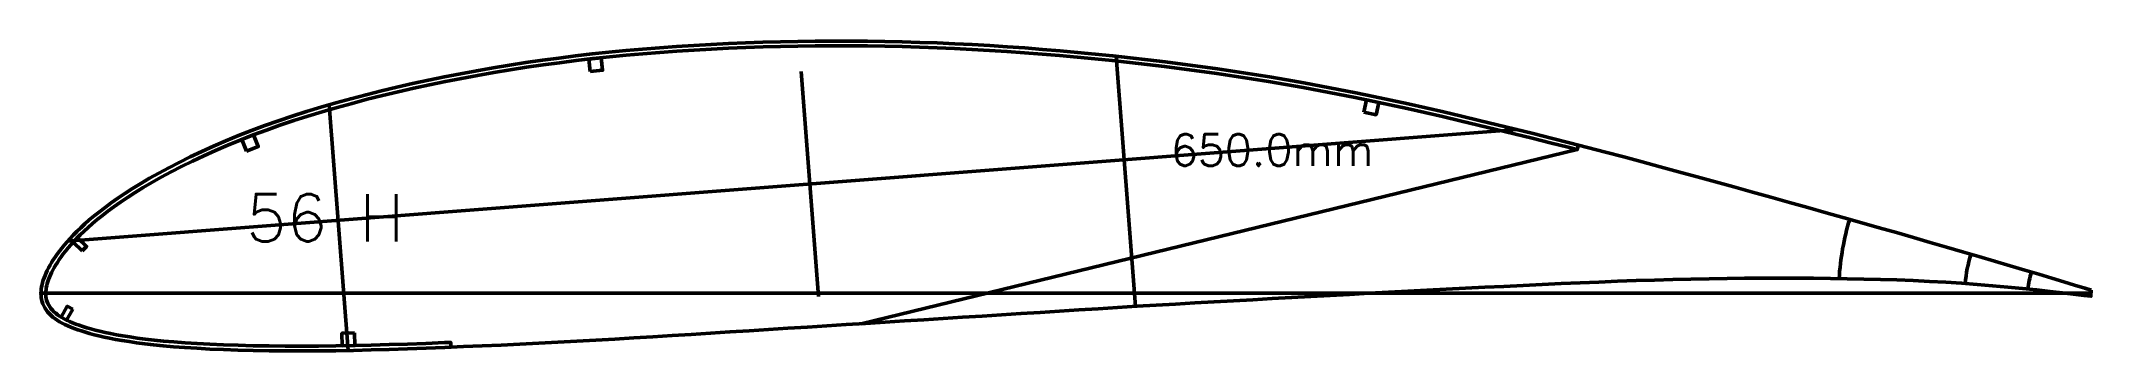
# Model space of a CAD drawing. Header units: metres. Extents: x -405 to 675, y -15418 to 133.
# Drawn here: x -244 to 406, y -11018 to -10920 of the extents above; entities that cross this region are included whole.
import ezdxf
from ezdxf.enums import TextEntityAlignment as Align

# ---------------------------------------------------------------- set-up
doc = ezdxf.new("R2010")
doc.units = ezdxf.units.M
for name, color, linetype, lineweight in [('FoilLayer', 7, 'Continuous', 50), ('RefFoilLayer', 7, 'Continuous', 50), ('StringerLayer', 7, 'Continuous', 50), ('SubLayer', 7, 'Continuous', 50), ('TextLayer', 7, 'Continuous', 50)]:
    doc.layers.add(name, color=color, linetype=linetype, lineweight=lineweight)
doc.styles.add('MSゴシック', font='romans')

msp = doc.modelspace()

# ---------------------------------------------------------------- texts
at = {"layer": 'TextLayer', "style": 'MSゴシック'}
msp.add_text('650.0mm', height=10, dxfattribs=at).set_placement((178.75, -10962.63), align=Align.BOTTOM_RIGHT)
msp.add_text('56 H', height=15, dxfattribs=at).set_placement((-178.75, -10983.6))

# ---------------------------------------------------------------- linework, layer by layer
at = {"layer": 'FoilLayer'}
msp.add_line((243.37, -10954.5), (16.25, -11009.65), dxfattribs=at)
msp.add_lwpolyline([(406.25, -10999.02), (404.26, -10998.39), (401.06, -10997.42), (397.6, -10996.35), (393.83, -10995.21), (389.71, -10993.99), (385.28, -10992.68), (380.59, -10991.28), (375.69, -10989.83), (370.64, -10988.34), (365.54, -10986.85), (360.41, -10985.39), (355.21, -10983.87), (349.94, -10982.32), (344.58, -10980.79), (339.13, -10979.23), (333.6, -10977.68), (327.96, -10976.09), (322.23, -10974.48), (316.44, -10972.85), (310.6, -10971.22), (304.75, -10969.58), (298.89, -10967.94), (293.04, -10966.32), (287.18, -10964.7), (281.34, -10963.09), (275.5, -10961.49), (269.69, -10959.91), (263.9, -10958.35), (258.12, -10956.81), (252.35, -10955.29), (246.6, -10953.78), (243.75, -10953.05), (243.37, -10954.5), (240.49, -10953.75), (234.77, -10952.3), (229.06, -10950.86), (223.35, -10949.45), (217.65, -10948.07), (211.95, -10946.7), (206.26, -10945.35), (200.62, -10944.03), (195.02, -10942.74), (189.45, -10941.5), (183.91, -10940.29), (178.4, -10939.13), (172.89, -10938.01), (167.4, -10936.92), (161.91, -10935.87), (156.44, -10934.86), (150.97, -10933.89), (145.5, -10932.96), (140.02, -10932.07), (134.53, -10931.22), (129.04, -10930.4), (123.54, -10929.62), (118.03, -10928.88), (112.52, -10928.17), (107, -10927.5), (101.47, -10926.87), (95.92, -10926.27), (90.36, -10925.71), (84.8, -10925.18), (79.22, -10924.68), (73.66, -10924.22), (68.09, -10923.79), (62.53, -10923.4), (56.98, -10923.04), (51.43, -10922.73), (45.89, -10922.45), (40.36, -10922.21), (34.83, -10922.01), (29.3, -10921.84), (23.78, -10921.72), (18.27, -10921.64), (12.76, -10921.59), (7.25, -10921.59), (1.74, -10921.62), (-3.77, -10921.7), (-9.28, -10921.81), (-14.77, -10921.96), (-20.26, -10922.15), (-25.74, -10922.38), (-31.2, -10922.65), (-36.66, -10922.96), (-42.1, -10923.31), (-47.51, -10923.69), (-52.88, -10924.12), (-58.21, -10924.59), (-63.51, -10925.1), (-68.79, -10925.67), (-74.06, -10926.29), (-79.32, -10926.95), (-84.56, -10927.66), (-89.79, -10928.42), (-94.99, -10929.23), (-100.18, -10930.08), (-105.33, -10930.97), (-110.45, -10931.91), (-115.53, -10932.9), (-120.57, -10933.94), (-125.57, -10935.02), (-130.53, -10936.15), (-135.43, -10937.32), (-140.3, -10938.56), (-145.13, -10939.84), (-149.89, -10941.15), (-154.56, -10942.49), (-159.13, -10943.88), (-163.61, -10945.3), (-167.98, -10946.77), (-172.26, -10948.29), (-176.45, -10949.85), (-180.55, -10951.45), (-184.53, -10953.09), (-188.4, -10954.75), (-192.14, -10956.44), (-195.75, -10958.15), (-199.21, -10959.86), (-202.51, -10961.55), (-205.64, -10963.23), (-208.57, -10964.87), (-211.33, -10966.49), (-213.9, -10968.08), (-216.3, -10969.62), (-218.54, -10971.13), (-220.61, -10972.58), (-222.53, -10973.99), (-224.3, -10975.34), (-225.93, -10976.65), (-227.44, -10977.91), (-228.82, -10979.13), (-230.1, -10980.32), (-231.29, -10981.46), (-232.38, -10982.56), (-233.39, -10983.63), (-234.32, -10984.66), (-235.18, -10985.66), (-235.97, -10986.62), (-236.7, -10987.56), (-237.38, -10988.47), (-238, -10989.35), (-238.56, -10990.21), (-239.08, -10991.04), (-239.56, -10991.86), (-240.01, -10992.66), (-240.4, -10993.4), (-240.75, -10994.13), (-241.06, -10994.88), (-241.34, -10995.6), (-241.59, -10996.27), (-241.79, -10996.92), (-241.94, -10997.57), (-242.07, -10998.22), (-242.16, -10998.84), (-242.22, -10999.44), (-242.25, -11000.04), (-242.25, -11000.58), (-242.21, -11001.12), (-242.12, -11001.65), (-241.99, -11002.2), (-241.81, -11002.74), (-241.58, -11003.28), (-241.3, -11003.82), (-240.97, -11004.34), (-240.58, -11004.85), (-240.14, -11005.36), (-239.64, -11005.86), (-239.09, -11006.35), (-238.49, -11006.82), (-237.84, -11007.28), (-237.14, -11007.72), (-236.38, -11008.15), (-235.56, -11008.57), (-234.68, -11008.97), (-233.73, -11009.37), (-232.71, -11009.76), (-231.63, -11010.15), (-230.48, -11010.53), (-229.25, -11010.92), (-227.94, -11011.3), (-226.55, -11011.68), (-225.05, -11012.05), (-223.44, -11012.41), (-221.7, -11012.77), (-219.82, -11013.13), (-217.8, -11013.5), (-215.61, -11013.86), (-213.25, -11014.21), (-210.69, -11014.54), (-207.91, -11014.86), (-204.89, -11015.16), (-201.6, -11015.44), (-198.05, -11015.7), (-194.24, -11015.95), (-190.17, -11016.17), (-185.84, -11016.35), (-181.25, -11016.49), (-176.44, -11016.61), (-171.43, -11016.7), (-166.29, -11016.76), (-161.04, -11016.79), (-155.71, -11016.77), (-150.29, -11016.7), (-144.75, -11016.59), (-139.1, -11016.45), (-133.38, -11016.28), (-127.59, -11016.09), (-121.72, -11015.88), (-115.8, -11015.65), (-113.81, -11015.57), (-113.75, -11017.07), (-109.78, -11016.91), (-103.83, -11016.67), (-97.87, -11016.41), (-91.91, -11016.12), (-85.91, -11015.82), (-79.89, -11015.51), (-73.86, -11015.19), (-67.84, -11014.86), (-61.82, -11014.52), (-55.79, -11014.16), (-49.73, -11013.78), (-43.65, -11013.4), (-37.55, -11013.02), (-31.44, -11012.65), (-25.32, -11012.27), (-19.19, -11011.88), (-13.05, -11011.49), (-6.9, -11011.1), (-0.74, -11010.71), (5.41, -11010.33), (11.57, -11009.94), (17.71, -11009.56), (23.86, -11009.17), (30.01, -11008.78), (36.17, -11008.39), (42.32, -11008), (48.47, -11007.61), (54.63, -11007.23), (60.78, -11006.84), (66.93, -11006.45), (73.08, -11006.05), (79.22, -11005.66), (85.36, -11005.27), (91.49, -11004.89), (97.62, -11004.51), (103.75, -11004.14), (109.87, -11003.77), (115.99, -11003.41), (122.1, -11003.06), (128.21, -11002.71), (134.34, -11002.38), (140.48, -11002.04), (146.62, -11001.71), (152.77, -11001.37), (158.91, -11001.02), (165.05, -11000.68), (171.19, -11000.35), (177.33, -11000.02), (183.46, -10999.7), (189.59, -10999.37), (195.71, -10999.04), (201.82, -10998.72), (207.91, -10998.41), (214.01, -10998.11), (220.11, -10997.81), (226.2, -10997.52), (232.26, -10997.23), (238.29, -10996.95), (244.27, -10996.69), (250.22, -10996.45), (256.15, -10996.22), (262.02, -10996), (267.83, -10995.81), (273.62, -10995.66), (279.39, -10995.54), (285.14, -10995.43), (290.84, -10995.32), (296.43, -10995.22), (301.91, -10995.18), (307.38, -10995.2), (312.86, -10995.23), (318.27, -10995.25), (323.61, -10995.31), (328.93, -10995.43), (334.24, -10995.55), (339.49, -10995.64), (344.67, -10995.77), (349.82, -10995.99), (355.02, -10996.26), (360.18, -10996.52), (365.21, -10996.8), (370.14, -10997.18), (375.05, -10997.61), (379.87, -10998.06), (384.52, -10998.51), (388.96, -10998.97), (393.16, -10999.43), (397.09, -10999.87), (400.75, -11000.29), (404.12, -11000.7), (406.2, -11000.97)], close=True, dxfattribs=at)
at = {"layer": 'RefFoilLayer'}
msp.add_lwpolyline([(406.25, -10999.02), (404.26, -10998.39), (401.06, -10997.42), (397.6, -10996.35), (393.83, -10995.21), (389.71, -10993.99), (385.28, -10992.68), (380.59, -10991.28), (375.69, -10989.83), (370.64, -10988.34), (365.54, -10986.85), (360.41, -10985.39), (355.21, -10983.87), (349.94, -10982.32), (344.58, -10980.79), (339.13, -10979.23), (333.6, -10977.68), (327.96, -10976.09), (322.23, -10974.48), (316.44, -10972.85), (310.6, -10971.22), (304.75, -10969.58), (298.89, -10967.94), (293.04, -10966.32), (287.18, -10964.7), (281.34, -10963.09), (275.5, -10961.49), (269.69, -10959.91), (263.9, -10958.35), (258.12, -10956.81), (252.35, -10955.29), (246.6, -10953.78), (240.86, -10952.3), (235.13, -10950.84), (229.42, -10949.41), (223.71, -10948), (218, -10946.61), (212.29, -10945.24), (206.61, -10943.89), (200.95, -10942.57), (195.34, -10941.28), (189.77, -10940.03), (184.22, -10938.83), (178.7, -10937.66), (173.18, -10936.53), (167.68, -10935.44), (162.18, -10934.39), (156.7, -10933.38), (151.22, -10932.41), (145.74, -10931.48), (140.25, -10930.59), (134.75, -10929.73), (129.25, -10928.91), (123.74, -10928.13), (118.22, -10927.39), (112.7, -10926.68), (107.17, -10926.01), (101.63, -10925.38), (96.08, -10924.78), (90.51, -10924.21), (84.93, -10923.68), (79.35, -10923.19), (73.77, -10922.72), (68.19, -10922.29), (62.62, -10921.9), (57.06, -10921.55), (51.51, -10921.23), (45.96, -10920.95), (40.41, -10920.71), (34.87, -10920.51), (29.34, -10920.34), (23.81, -10920.22), (18.28, -10920.14), (12.76, -10920.09), (7.24, -10920.09), (1.72, -10920.12), (-3.8, -10920.2), (-9.32, -10920.31), (-14.83, -10920.46), (-20.32, -10920.65), (-25.81, -10920.88), (-31.29, -10921.15), (-36.75, -10921.46), (-42.2, -10921.81), (-47.62, -10922.2), (-53.01, -10922.62), (-58.36, -10923.09), (-63.67, -10923.61), (-68.96, -10924.18), (-74.25, -10924.8), (-79.52, -10925.47), (-84.78, -10926.18), (-90.02, -10926.94), (-95.24, -10927.75), (-100.43, -10928.6), (-105.6, -10929.5), (-110.73, -10930.44), (-115.83, -10931.43), (-120.89, -10932.47), (-125.91, -10933.55), (-130.88, -10934.69), (-135.8, -10935.87), (-140.68, -10937.11), (-145.53, -10938.39), (-150.31, -10939.71), (-155, -10941.06), (-159.59, -10942.45), (-164.08, -10943.88), (-168.48, -10945.36), (-172.79, -10946.88), (-177, -10948.45), (-181.12, -10950.06), (-185.12, -10951.71), (-189.02, -10953.39), (-192.78, -10955.09), (-196.41, -10956.81), (-199.9, -10958.53), (-203.22, -10960.23), (-206.37, -10961.92), (-209.33, -10963.58), (-212.11, -10965.21), (-214.72, -10966.82), (-217.14, -10968.38), (-219.4, -10969.9), (-221.5, -10971.37), (-223.44, -10972.8), (-225.24, -10974.17), (-226.9, -10975.5), (-228.43, -10976.78), (-229.84, -10978.03), (-231.15, -10979.24), (-232.35, -10980.4), (-233.47, -10981.53), (-234.5, -10982.62), (-235.46, -10983.68), (-236.34, -10984.71), (-237.16, -10985.7), (-237.91, -10986.67), (-238.6, -10987.61), (-239.25, -10988.52), (-239.84, -10989.41), (-240.38, -10990.28), (-240.87, -10991.13), (-241.33, -10991.96), (-241.76, -10992.76), (-242.13, -10993.55), (-242.46, -10994.33), (-242.75, -10995.09), (-243.02, -10995.84), (-243.25, -10996.57), (-243.42, -10997.29), (-243.55, -10998), (-243.65, -10998.69), (-243.72, -10999.37), (-243.75, -11000.04), (-243.74, -11000.7), (-243.69, -11001.36), (-243.58, -11002.02), (-243.41, -11002.69), (-243.18, -11003.34), (-242.9, -11003.99), (-242.56, -11004.63), (-242.16, -11005.25), (-241.71, -11005.85), (-241.19, -11006.43), (-240.63, -11006.99), (-240.02, -11007.53), (-239.35, -11008.05), (-238.64, -11008.55), (-237.87, -11009.03), (-237.06, -11009.49), (-236.18, -11009.93), (-235.25, -11010.36), (-234.27, -11010.77), (-233.22, -11011.17), (-232.11, -11011.57), (-230.93, -11011.96), (-229.67, -11012.36), (-228.34, -11012.75), (-226.91, -11013.13), (-225.38, -11013.51), (-223.74, -11013.88), (-221.98, -11014.25), (-220.09, -11014.61), (-218.04, -11014.98), (-215.83, -11015.34), (-213.44, -11015.7), (-210.86, -11016.03), (-208.06, -11016.35), (-205.02, -11016.65), (-201.72, -11016.93), (-198.15, -11017.2), (-194.32, -11017.45), (-190.23, -11017.67), (-185.89, -11017.85), (-181.29, -11017.99), (-176.47, -11018.11), (-171.45, -11018.2), (-166.29, -11018.26), (-161.04, -11018.29), (-155.69, -11018.27), (-150.26, -11018.2), (-144.71, -11018.09), (-139.06, -11017.95), (-133.33, -11017.78), (-127.54, -11017.59), (-121.66, -11017.37), (-115.74, -11017.15), (-109.78, -11016.91), (-103.83, -11016.67), (-97.87, -11016.41), (-91.91, -11016.12), (-85.91, -11015.82), (-79.89, -11015.51), (-73.86, -11015.19), (-67.84, -11014.86), (-61.82, -11014.52), (-55.79, -11014.16), (-49.73, -11013.78), (-43.65, -11013.4), (-37.55, -11013.02), (-31.44, -11012.65), (-25.32, -11012.27), (-19.19, -11011.88), (-13.05, -11011.49), (-6.9, -11011.1), (-0.74, -11010.71), (5.41, -11010.33), (11.57, -11009.94), (17.71, -11009.56), (23.86, -11009.17), (30.01, -11008.78), (36.17, -11008.39), (42.32, -11008), (48.47, -11007.61), (54.63, -11007.23), (60.78, -11006.84), (66.93, -11006.45), (73.08, -11006.05), (79.22, -11005.66), (85.36, -11005.27), (91.49, -11004.89), (97.62, -11004.51), (103.75, -11004.14), (109.87, -11003.77), (115.99, -11003.41), (122.1, -11003.06), (128.21, -11002.71), (134.34, -11002.38), (140.48, -11002.04), (146.62, -11001.71), (152.77, -11001.37), (158.91, -11001.02), (165.05, -11000.68), (171.19, -11000.35), (177.33, -11000.02), (183.46, -10999.7), (189.59, -10999.37), (195.71, -10999.04), (201.82, -10998.72), (207.91, -10998.41), (214.01, -10998.11), (220.11, -10997.81), (226.2, -10997.52), (232.26, -10997.23), (238.29, -10996.95), (244.27, -10996.69), (250.22, -10996.45), (256.15, -10996.22), (262.02, -10996), (267.83, -10995.81), (273.62, -10995.66), (279.39, -10995.54), (285.14, -10995.43), (290.84, -10995.32), (296.43, -10995.22), (301.91, -10995.18), (307.38, -10995.2), (312.86, -10995.23), (318.27, -10995.25), (323.61, -10995.31), (328.93, -10995.43), (334.24, -10995.55), (339.49, -10995.64), (344.67, -10995.77), (349.82, -10995.99), (355.02, -10996.26), (360.18, -10996.52), (365.21, -10996.8), (370.14, -10997.18), (375.05, -10997.61), (379.87, -10998.06), (384.52, -10998.51), (388.96, -10998.97), (393.16, -10999.43), (397.09, -10999.87), (400.75, -11000.29), (404.12, -11000.7), (406.2, -11000.97)], close=True, dxfattribs=at)
at = {"layer": 'StringerLayer'}
for points in [[(-69.65, -10929.78), (-65.67, -10929.36), (-66.1, -10925.38), (-70.08, -10925.81), (-69.65, -10929.78)], [(175.66, -10942.64), (179.57, -10943.47), (180.4, -10939.55), (176.48, -10938.73), (175.66, -10942.64)], [(-178.61, -10954.99), (-174.88, -10953.53), (-176.34, -10949.8), (-180.07, -10951.26), (-178.61, -10954.99)], [(-230.69, -10986.6), (-229.32, -10985.15), (-232.22, -10982.4), (-233.6, -10983.85), (-230.69, -10986.6)], [(-233.68, -11005.08), (-235.42, -11004.1), (-237.39, -11007.58), (-235.64, -11008.57), (-233.68, -11005.08)], [(-144.36, -11012.58), (-148.36, -11012.66), (-148.28, -11016.66), (-144.28, -11016.58), (-144.36, -11012.58)]]:
    msp.add_lwpolyline(points, dxfattribs=at)
at = {"layer": 'SubLayer'}
for p, q in [((97.18, -10924.9), (103.28, -11004.17)), ((-2.74, -10929.73), (2.74, -11001.08)), ((-152.37, -10940.3), (-146.39, -11018.12)), ((224.31, -10948.15), (-235.31, -10983.51)), ((-35.08, -10968.1), (35.08, -10962.71)), ((-243.75, -11000), (406.25, -11000))]:
    msp.add_line(p, q, dxfattribs=at)
for radius, start, end in [(80, 162.98903, 176.68144), (40, 161.98936, 175.54226), (20, 160.45248, 176.24614)]:
    msp.add_arc((406.25, -11000), radius, start, end, dxfattribs=at)

msp.set_redraw_order([(e.dxf.handle, doc.entitydb.next_handle()) for e in msp.query("TEXT MTEXT ATTDEF DIMENSION ARC_DIMENSION")])  # texts and dimensions are drawn at this point

doc.saveas('drawing.dxf')
